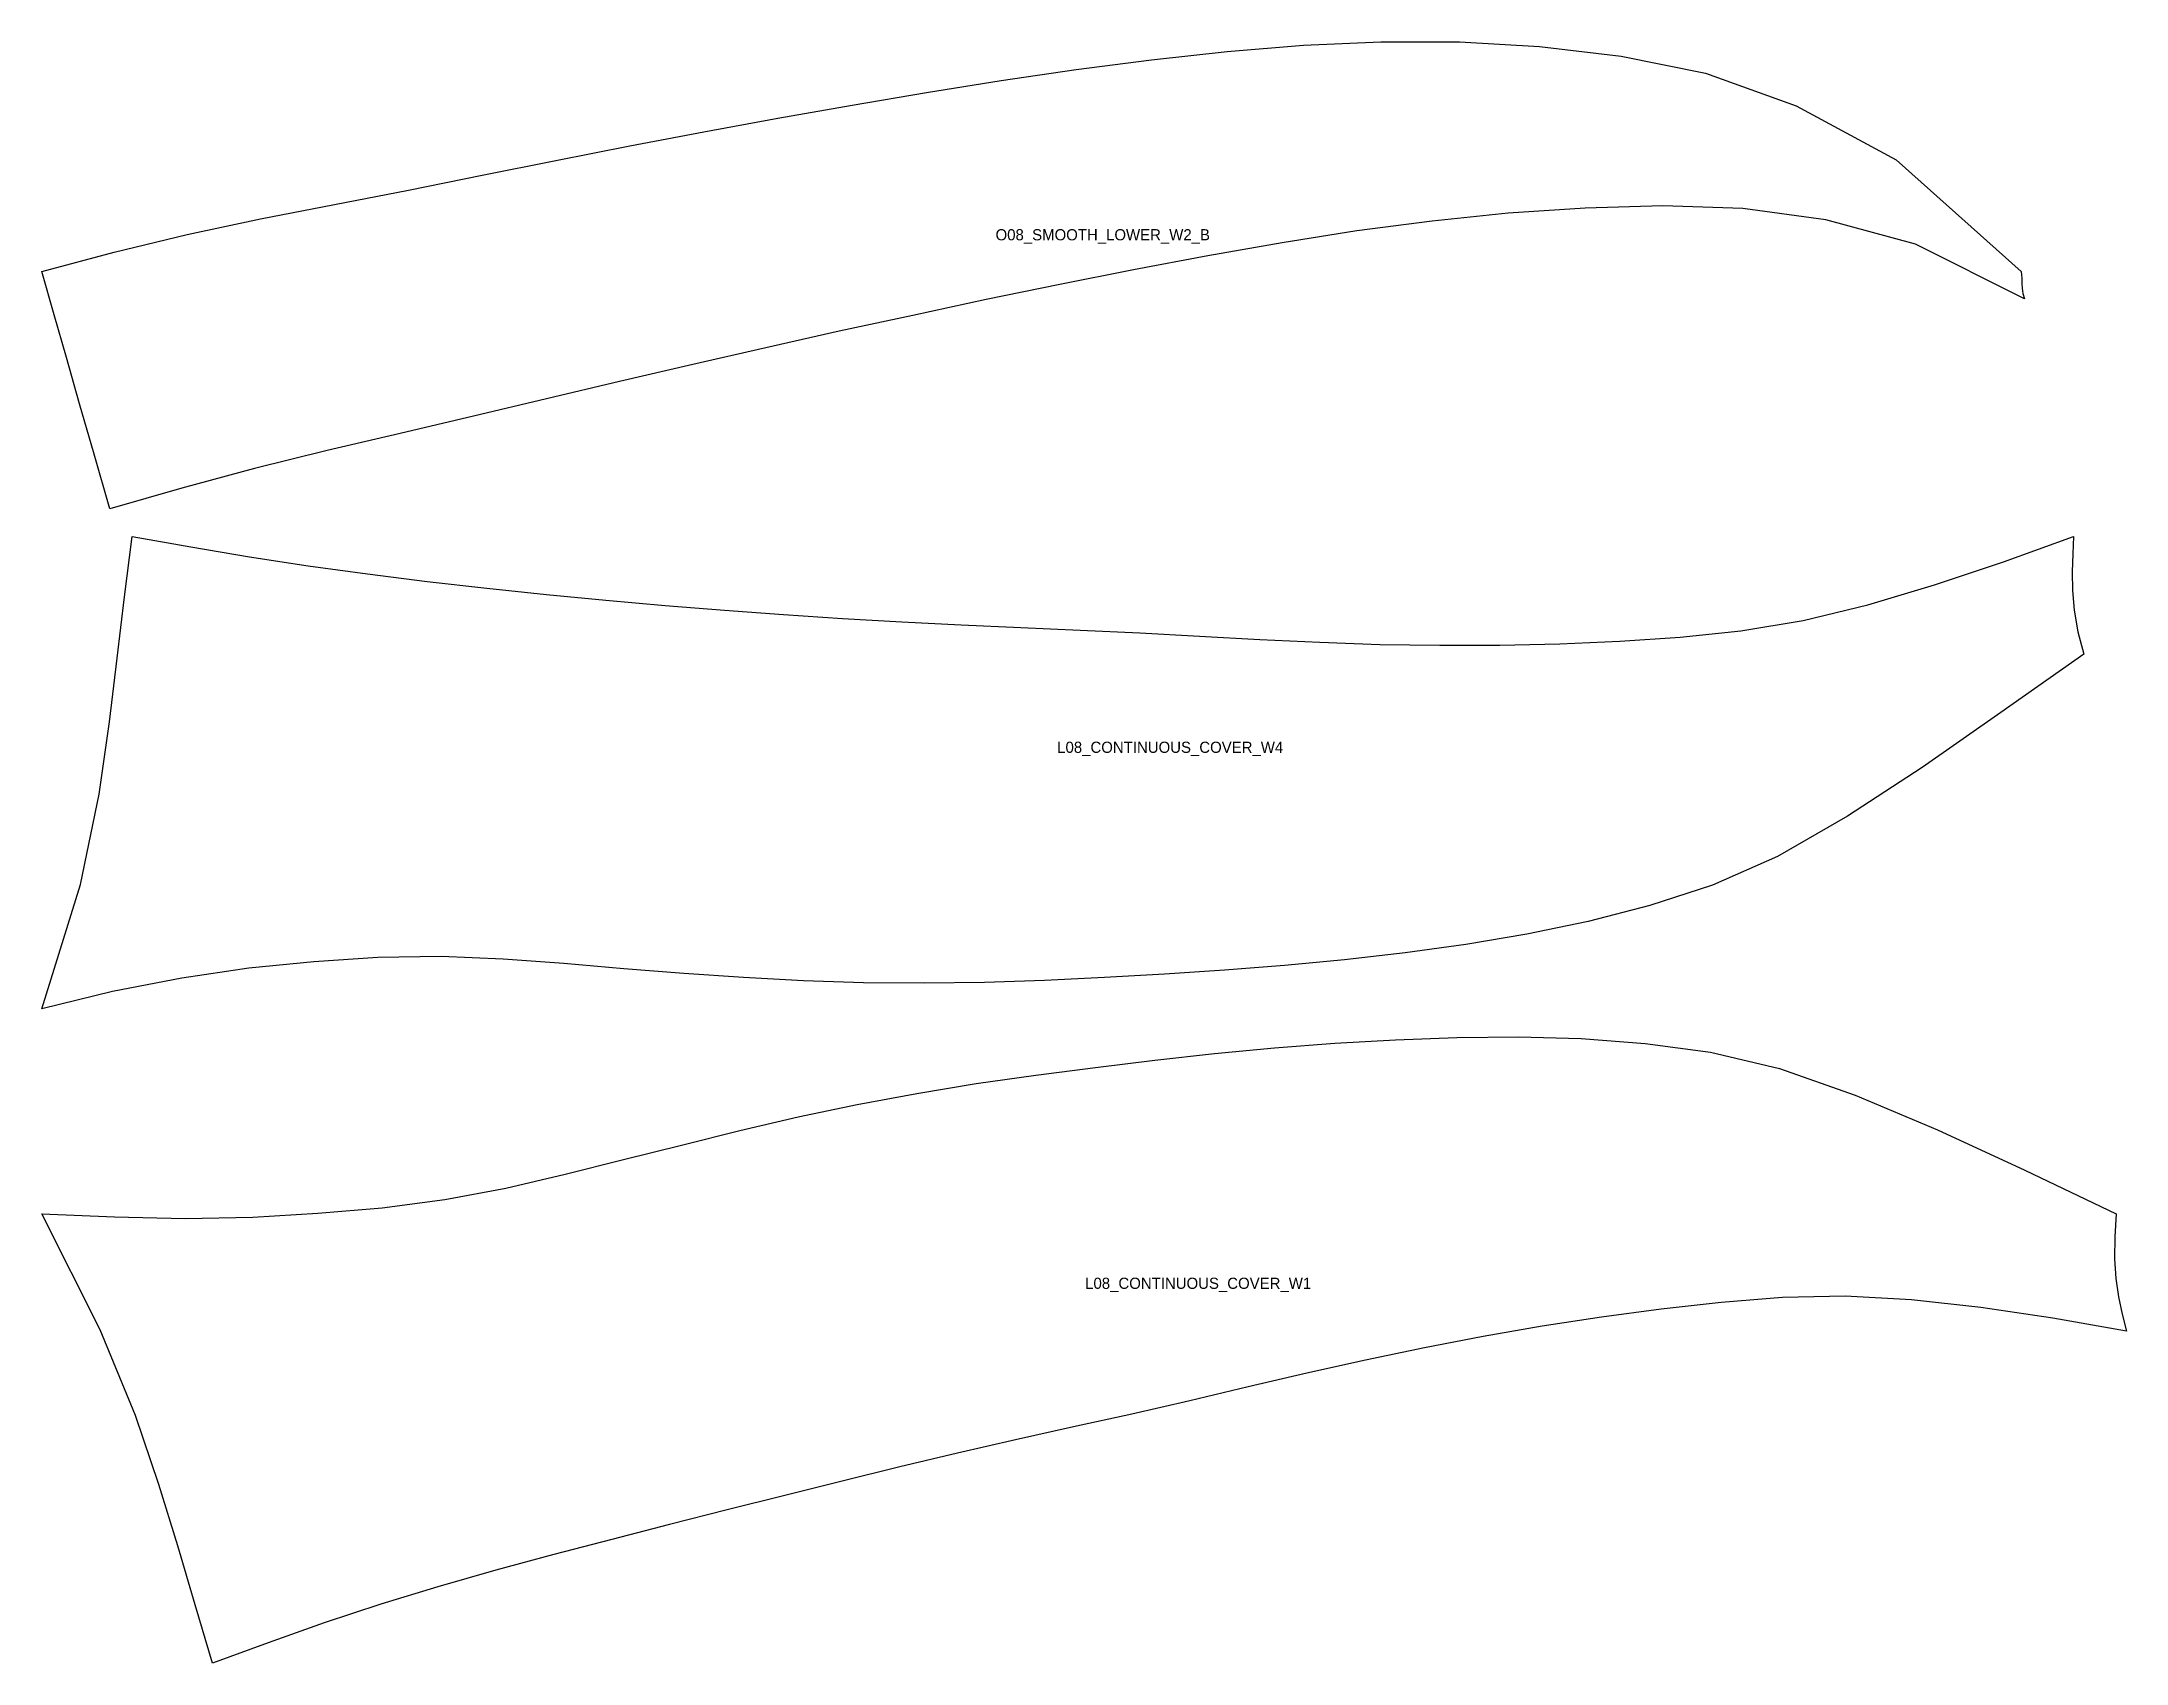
# Model space of a CAD drawing. Header units: millimetres. Extents: x 15 to 11830, y 15 to 1437.
# Drawn here: x 2329 to 3820, y 15 to 1175 of the extents above; entities that cross this region are included whole.
import ezdxf

# ---------------------------------------------------------------- set-up
doc = ezdxf.new("R2010")
doc.units = ezdxf.units.MM

msp = doc.modelspace()

# ---------------------------------------------------------------- texts
for s, p in [('O08_SMOOTH_LOWER_W2_B', (3011.5, 1033.1)), ('L08_CONTINUOUS_COVER_W4', (3055.6, 666.4)), ('L08_CONTINUOUS_COVER_W1', (3075.6, 282.9))]:
    msp.add_text(s, height=8).set_placement(p)

# ---------------------------------------------------------------- linework, layer by layer
for points in [[(2329.1, 1010.7), (2381, 1024.6), (2433.1, 1037.3), (2485.7, 1048.5), (2538.6, 1058.8), (2591.5, 1069), (2644.2, 1079.7), (2697, 1090.3), (2749.8, 1100.7), (2802.8, 1110.8), (2855.8, 1120.5), (2908.9, 1129.9), (2962.2, 1138.9), (3015.6, 1147.5), (3069.2, 1155.3), (3123.1, 1162.3), (3177.3, 1168.2), (3231.9, 1172.8), (3287.2, 1175.2), (3343.4, 1175.1), (3400.6, 1171.8), (3459.1, 1164.9), (3519.5, 1152.6), (3584.3, 1129.4), (3655.8, 1090.6), (3745.3, 1010.7), (3745.7, 1006), (3745.8, 1002.3), (3746, 998.8), (3746.4, 995.1), (3747.6, 991.2), (3669.6, 1030.3), (3605.6, 1047.7), (3546, 1056), (3489, 1057.7), (3433.3, 1056.2), (3378.2, 1052.5), (3323.9, 1046.9), (3270, 1039.8), (3216.5, 1031.3), (3163.3, 1022), (3110.3, 1012.1), (3057.5, 1001.6), (3004.8, 990.7), (2952.2, 979.4), (2899.7, 968), (2847.2, 956.2), (2794.8, 944.2), (2742.5, 932), (2690.2, 919.6), (2638, 907.2), (2585.6, 895), (2533.3, 882.7), (2481.2, 869.8), (2429.4, 855.9), (2377.8, 841.1), (2366.6, 880.2), (2356.2, 916.2), (2346.8, 949.2), (2338.1, 979.8), (2329.1, 1010.7)], [(2393.9, 821.1), (2435.7, 813.7), (2477.7, 806.7), (2519.8, 800.2), (2562.2, 794.4), (2604.8, 789.1), (2647.6, 784.2), (2690.3, 779.7), (2732.7, 775.6), (2775.1, 771.8), (2817.5, 768.5), (2859.8, 765.4), (2902.1, 762.5), (2944.4, 760.1), (2986.9, 758.1), (3029.5, 756.2), (3072, 754.3), (3114.7, 752.3), (3157.5, 749.9), (3200.5, 747.5), (3243.5, 745.5), (3286.5, 744), (3329.4, 743.4), (3372.2, 743.4), (3415.1, 744.3), (3458.1, 746.3), (3501.3, 749.3), (3544.8, 753.7), (3589.3, 761), (3635.5, 772.3), (3683.3, 786.6), (3732.6, 803.1), (3782.8, 821.1), (3782.2, 808.7), (3781.8, 795.9), (3781.9, 782.6), (3783.1, 768.5), (3785.9, 753.1), (3790, 737), (3730.8, 695.2), (3674.3, 655.9), (3620.9, 621), (3571, 592.3), (3524.5, 571.8), (3479.7, 557.3), (3435.4, 545.7), (3391.5, 536.6), (3347.9, 529.3), (3304.5, 523.4), (3261.2, 518.4), (3218.1, 514.3), (3175.2, 510.9), (3132.3, 508.1), (3089.5, 505.6), (3046.6, 503.5), (3003.6, 502.1), (2960.4, 501.6), (2917.1, 501.9), (2874, 503.3), (2831.1, 505.7), (2788.4, 508.6), (2745.6, 512), (2702.7, 515.7), (2659.3, 518.9), (2614.9, 520.7), (2569.6, 520.1), (2523.7, 517), (2477.2, 512.3), (2429.3, 505.3), (2379.8, 495.6), (2329.1, 483.3), (2356.8, 572.2), (2370.3, 636.9), (2377.6, 688.5), (2383, 734.2), (2388.3, 778), (2393.9, 821.1)], [(2329.1, 336.7), (2381.2, 334.4), (2431.7, 333.3), (2480.1, 334.3), (2526.7, 337.1), (2572.6, 341), (2617.5, 346.8), (2661.1, 354.9), (2703.5, 364.9), (2745.3, 375.4), (2786.9, 385.8), (2828.5, 396.1), (2870.3, 405.9), (2912.5, 414.8), (2955.1, 422.8), (2997.7, 429.8), (3040.3, 435.9), (3082.9, 441.4), (3125.5, 446.5), (3168.2, 451.2), (3211.1, 455.3), (3254.2, 458.6), (3297.7, 461.1), (3341.5, 462.8), (3385.7, 463.3), (3430.5, 462), (3476.2, 458.5), (3522.9, 452.3), (3572.3, 440.6), (3626.6, 421.6), (3685.4, 396.8), (3747.9, 367.9), (3813.2, 336.7), (3812.2, 320.1), (3811.9, 304.5), (3812.9, 290.4), (3814.8, 277.2), (3817.4, 264.7), (3820.5, 252.6), (3767.8, 261.9), (3716.5, 269.5), (3666.8, 275.1), (3619.4, 277.7), (3574.4, 276.7), (3530.7, 273.2), (3487.7, 268.4), (3445, 262.7), (3402.6, 256.1), (3360.4, 248.8), (3318.3, 240.8), (3276.2, 232), (3234.2, 222.6), (3192.2, 212.7), (3150.5, 202.9), (3108.9, 193.3), (3067.3, 184.1), (3025.8, 174.8), (2984.3, 165.3), (2943, 155.6), (2901.8, 145.4), (2860.7, 135.1), (2819.5, 124.8), (2778.2, 114.3), (2736.9, 103.6), (2695.4, 92.8), (2653.9, 81.6), (2612.5, 69.8), (2571.7, 57.2), (2531.2, 43.9), (2491, 29.7), (2451.2, 15), (2438.9, 56.8), (2426.4, 99), (2412.9, 143), (2396.1, 192.4), (2370.9, 253.5), (2329.1, 336.7)]]:
    msp.add_lwpolyline(points, close=True)

msp.set_redraw_order([(e.dxf.handle, doc.entitydb.next_handle()) for e in msp.query("TEXT MTEXT ATTDEF DIMENSION ARC_DIMENSION")])  # texts and dimensions are drawn at this point

doc.saveas('drawing.dxf')
